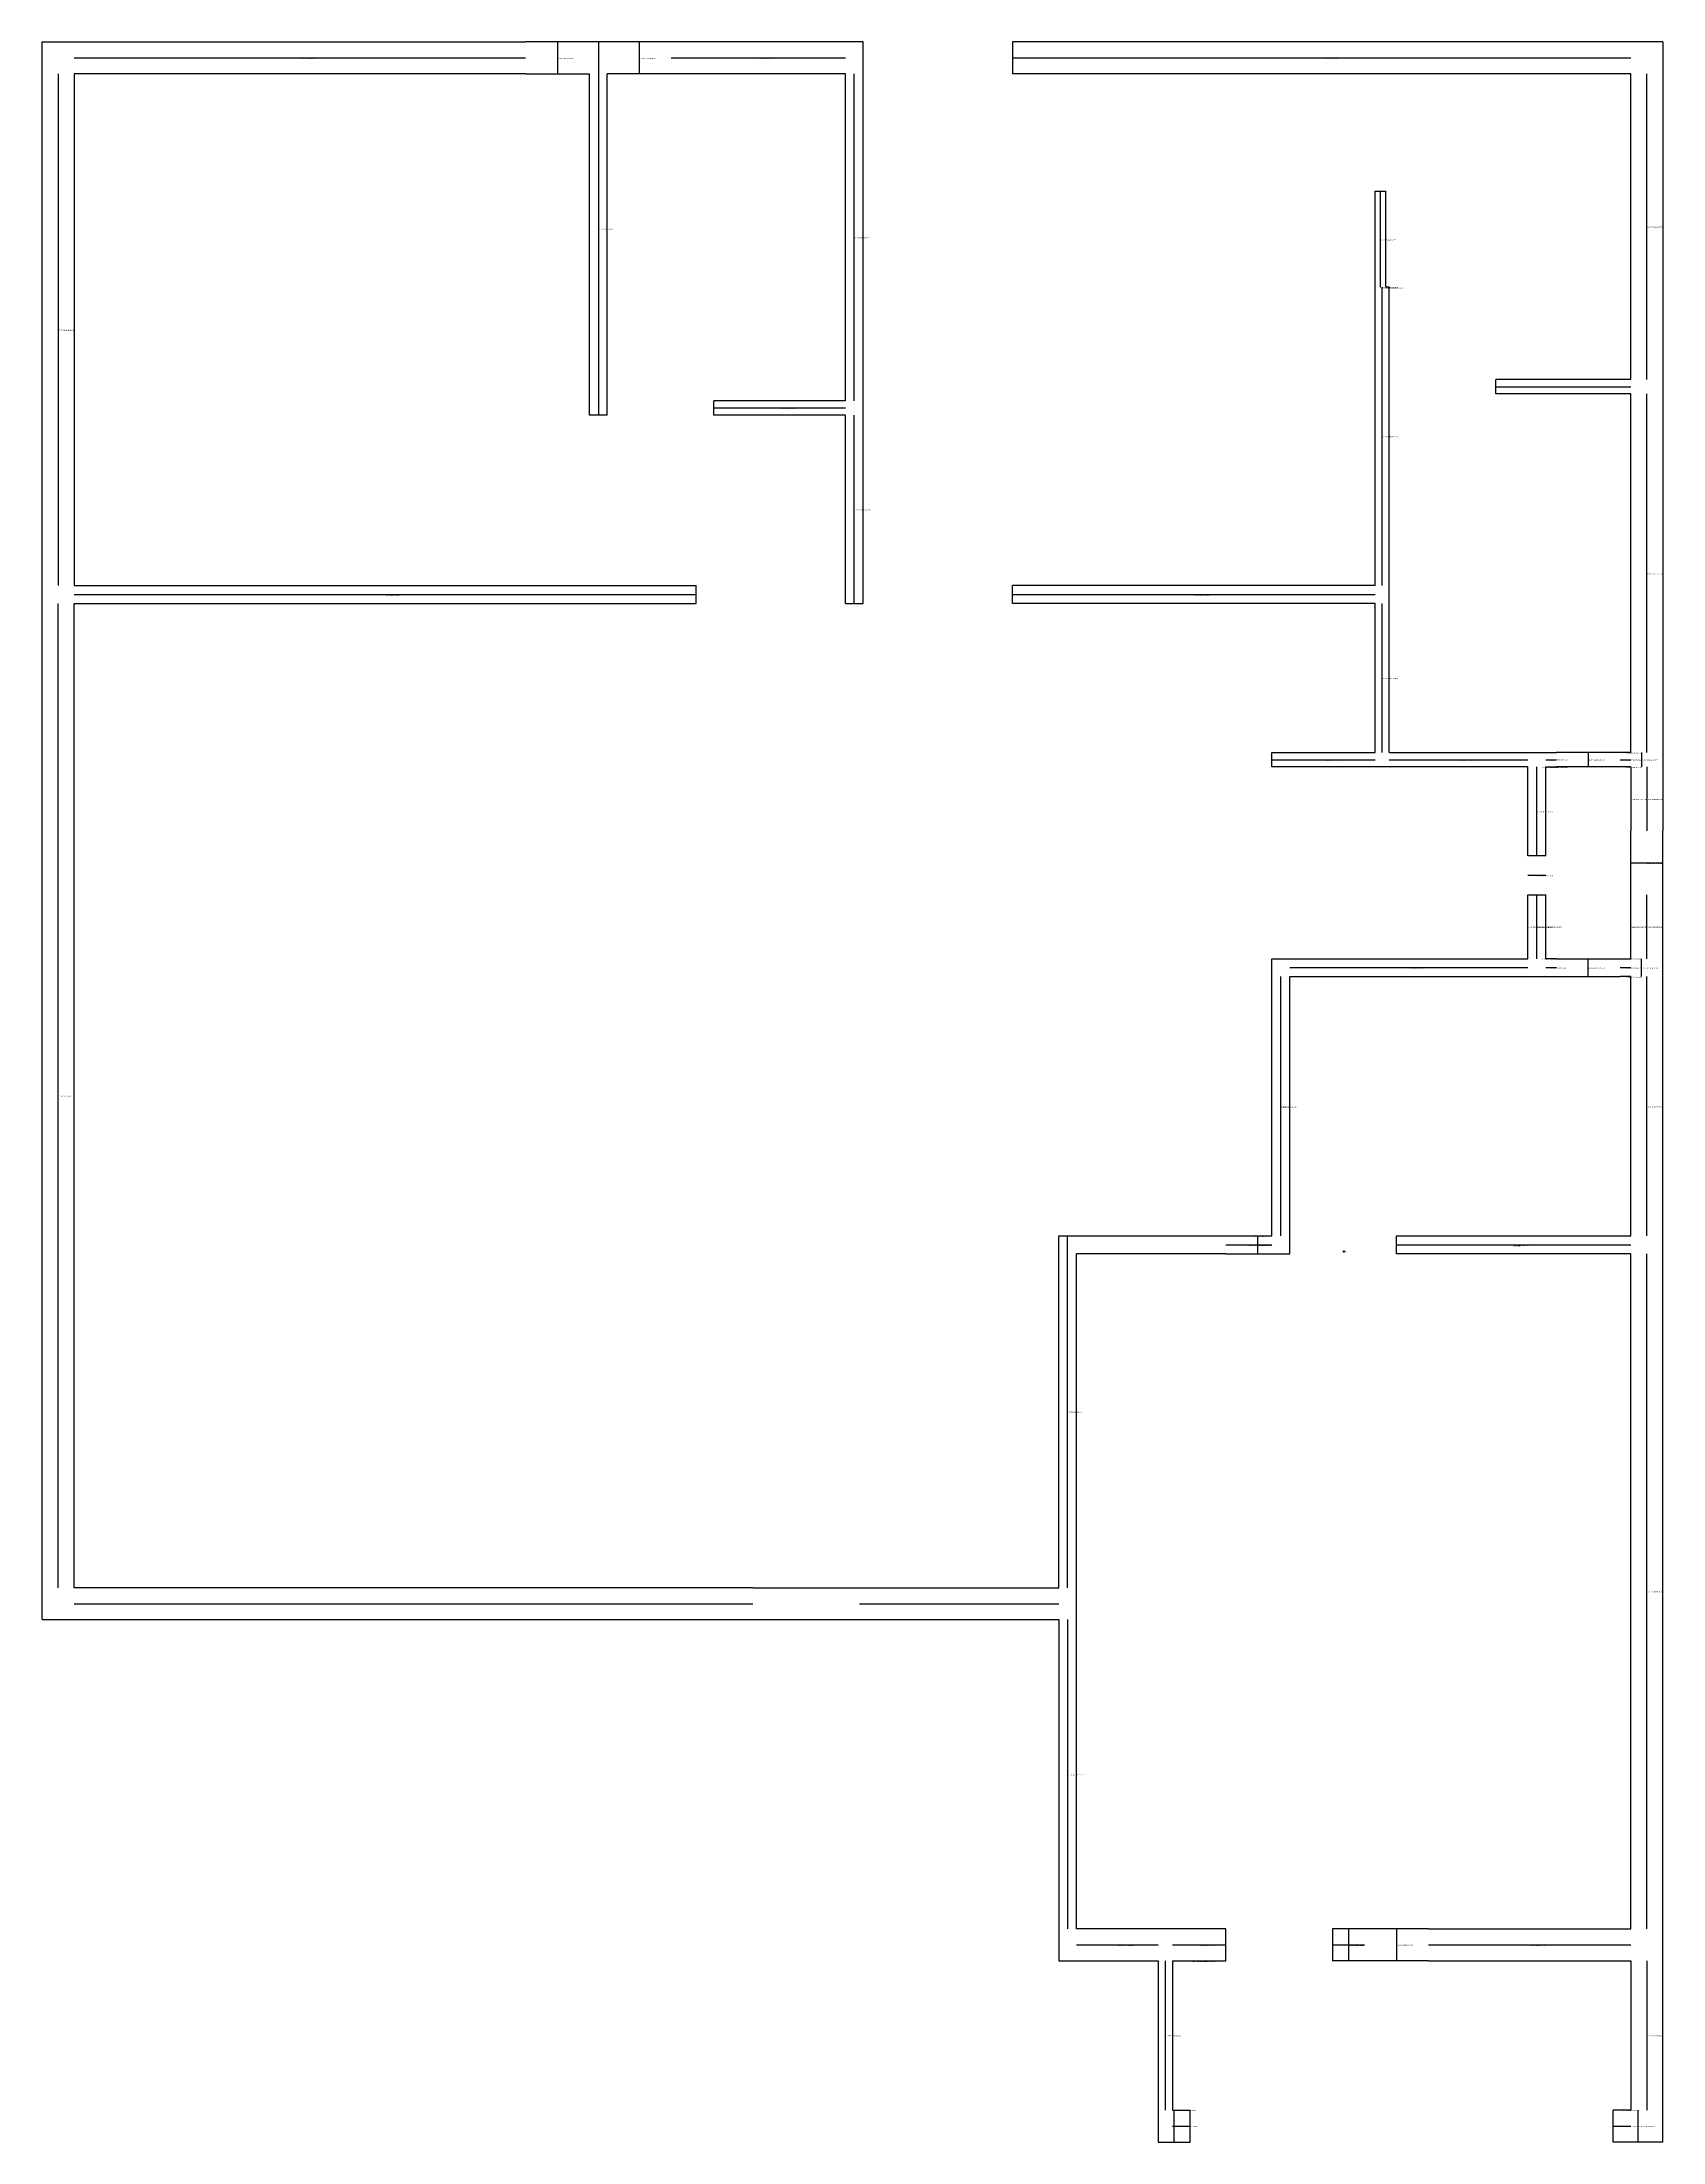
# Model space of a CAD drawing. Header units: metres. Extents: x 328 to 784, y 390 to 981.
import ezdxf

# ---------------------------------------------------------------- set-up
doc = ezdxf.new("R2010")
doc.units = ezdxf.units.M

msp = doc.modelspace()

# ---------------------------------------------------------------- linework, layer by layer
at = {"layer": 'centrelines'}
for p, q in [((337, 976.5), (464, 976.5)), ((473, 981), (473, 972)), ((484.5, 981), (484.5, 876)), ((496, 981), (496, 972)), ((505, 976.5), (554, 976.5)), ((601, 976.5), (775, 976.5)), ((332.5, 972), (332.5, 828)), ((556.5, 880), (556.5, 972)), ((779.5, 886), (779.5, 972)), ((704.5, 912), (704.5, 939)), ((704.5, 912), (704.5, 912)), ((705, 828), (705, 912)), ((705, 912), (705, 912)), ((706.5, 912), (706.5, 912)), ((737, 884), (775, 884)), ((779.5, 781), (779.5, 882)), ((517, 878), (554, 878)), ((556.5, 823), (556.5, 876)), ((332.5, 546), (332.5, 823)), ((337, 825.5), (512, 825.5)), ((601, 825.5), (703, 825.5)), ((705, 781), (705, 823)), ((763, 781), (763, 777)), ((773.5, 781), (773.5, 781)), ((778, 781), (778, 777)), ((674, 779), (703, 779)), ((707, 779), (746, 779)), ((748.5, 752), (748.5, 777)), ((750, 777), (750, 777)), ((751, 779), (754, 779)), ((752.5, 777), (752.5, 777)), ((772, 779), (775, 779)), ((773.5, 777), (773.5, 777)), ((779.5, 777), (779.5, 759)), ((775, 768), (775, 768)), ((746, 746.5), (751, 746.5)), ((775, 750), (784, 750)), ((748.5, 723), (748.5, 741)), ((779.5, 723), (779.5, 741)), ((746, 732), (746, 732)), ((751, 732), (751, 732)), ((775, 732), (775, 732)), ((750, 723), (750, 723)), ((752.5, 723), (752.5, 723)), ((763, 718), (763, 723)), ((773.5, 723), (773.5, 723)), ((778, 718), (778, 723)), ((676.5, 645), (676.5, 718)), ((679, 720.5), (746, 720.5)), ((751, 720.5), (754, 720.5)), ((772, 720.5), (775, 720.5)), ((773.5, 718), (773.5, 718)), ((779.5, 645), (779.5, 718)), ((616.5, 546), (616.5, 645)), ((667.5, 645), (667.5, 645)), ((670, 640), (670, 645)), ((661, 642.5), (674, 642.5)), ((709, 642.5), (775, 642.5)), ((779.5, 450), (779.5, 640)), ((337, 541.5), (528, 541.5)), ((558, 541.5), (614, 541.5)), ((616.5, 537), (616.5, 450)), ((695.5, 450), (695.5, 441)), ((709, 450), (709, 441)), ((619, 445.5), (642, 445.5)), ((646, 445.5), (661, 445.5)), ((691, 445.5), (700, 445.5)), ((718, 445.5), (775, 445.5)), ((644, 441), (644, 399)), ((651.5, 441), (651.5, 441)), ((653.5, 441), (653.5, 441)), ((779.5, 441), (779.5, 399)), ((646.5, 390), (646.5, 399)), ((648.5, 399), (648.5, 399)), ((772.5, 399), (772.5, 399)), ((777, 390), (777, 399)), ((646, 394.5), (651, 394.5)), ((770, 394.5), (775, 394.5))]:
    msp.add_line(p, q, dxfattribs=at)
at = {"layer": 'entity_location'}
msp.add_circle((694.26, 640.6), 0.2, dxfattribs=at)
at = {"layer": 'wall'}
for p, q in [((328, 537), (328, 981)), ((328, 981), (464, 981)), ((482, 981), (464, 981)), ((487, 981), (482, 981)), ((505, 981), (487, 981)), ((559, 981), (505, 981)), ((559, 823), (559, 981)), ((784, 981), (601, 981)), ((601, 981), (601, 972)), ((784, 981), (784, 759)), ((464, 972), (337, 972)), ((337, 972), (337, 828)), ((464, 972), (482, 972)), ((482, 876), (482, 972)), ((505, 972), (487, 972)), ((487, 876), (487, 972)), ((554, 972), (505, 972)), ((554, 880), (554, 972)), ((775, 972), (601, 972)), ((775, 886), (775, 972)), ((703, 912), (703, 939)), ((703, 939), (706, 939)), ((706, 912), (706, 939)), ((703, 828), (703, 912)), ((707, 912), (706, 912)), ((707, 781), (707, 912)), ((737, 882), (737, 886)), ((775, 886), (737, 886)), ((775, 882), (737, 882)), ((775, 781), (775, 882)), ((487, 876), (482, 876)), ((517, 876), (517, 880)), ((554, 880), (517, 880)), ((554, 876), (517, 876)), ((554, 823), (554, 876)), ((337, 828), (512, 828)), ((512, 823), (512, 828)), ((601, 823), (601, 828)), ((703, 828), (601, 828)), ((337, 546), (337, 823)), ((337, 823), (512, 823)), ((554, 823), (559, 823)), ((703, 823), (601, 823)), ((703, 781), (703, 823)), ((674, 777), (674, 781)), ((674, 781), (703, 781)), ((707, 781), (754, 781)), ((772, 781), (754, 781)), ((775, 781), (772, 781)), ((746, 777), (674, 777)), ((746, 752), (746, 777)), ((751, 752), (751, 777)), ((751, 777), (754, 777)), ((772, 777), (754, 777)), ((775, 777), (772, 777)), ((775, 777), (775, 759)), ((775, 741), (775, 759)), ((784, 741), (784, 759)), ((751, 752), (746, 752)), ((746, 723), (746, 741)), ((746, 741), (751, 741)), ((751, 723), (751, 741)), ((775, 723), (775, 741)), ((784, 390), (784, 741)), ((674, 645), (674, 723)), ((674, 723), (746, 723)), ((754, 723), (751, 723)), ((754, 723), (772, 723)), ((772, 723), (775, 723)), ((679, 640), (679, 718)), ((679, 718), (754, 718)), ((754, 718), (772, 718)), ((775, 718), (772, 718)), ((775, 645), (775, 718)), ((614, 546), (614, 645)), ((614, 645), (619, 645)), ((619, 645), (661, 645)), ((661, 645), (674, 645)), ((709, 640), (709, 645)), ((709, 645), (775, 645)), ((619, 450), (619, 640)), ((661, 640), (619, 640)), ((661, 640), (679, 640)), ((775, 640), (709, 640)), ((775, 450), (775, 640)), ((528, 546), (337, 546)), ((528, 546), (558, 546)), ((558, 546), (614, 546)), ((328, 537), (528, 537)), ((528, 537), (558, 537)), ((558, 537), (614, 537)), ((614, 537), (614, 441)), ((661, 450), (619, 450)), ((661, 441), (661, 450)), ((700, 450), (691, 450)), ((691, 450), (691, 441)), ((718, 450), (700, 450)), ((718, 450), (775, 450)), ((614, 441), (642, 441)), ((642, 441), (642, 390)), ((646, 441), (661, 441)), ((646, 441), (646, 399)), ((700, 441), (691, 441)), ((718, 441), (700, 441)), ((718, 441), (775, 441)), ((775, 441), (775, 399)), ((646, 399), (651, 399)), ((651, 390), (651, 399)), ((775, 399), (770, 399)), ((770, 390), (770, 399)), ((642, 390), (651, 390)), ((784, 390), (770, 390))]:
    msp.add_line(p, q, dxfattribs=at)

# ---------------------------------------------------------------- texts
at = {"layer": 'centrelines', "char_height": 0.3, "attachment_point": 1}
for s, insert in [('76 407.2429659130917', (400.5, 976.5)), ('75 398.47250006488184', (473, 976.5)), ('74 386.17535445583354', (496, 976.5)), ('73 364.00570724579296', (529.5, 976.5)), ('71 335.89801554623773', (688, 976.5)), ('70 315.295416813574', (484.5, 928.5)), ('63 259.78098241377023', (779.5, 929)), ('69 276.2047090211713', (556.5, 926)), ('65 271.5911528027978', (704.5, 925.5)), ('64 271.5911528027978', (704.5, 912)), ('66 271.61046547662596', (705, 912)), ('67 271.6739166417338', (706.5, 912)), ('77 407.4160342518061', (332.5, 900)), ('57 247.12215467082936', (756, 884)), ('68 275.73627952248347', (535.5, 878)), ('42 187.70556290281192', (705, 870)), ('54 228.57529943806006', (556.5, 849.5)), ('40 164.2485176771884', (779.5, 831.5)), ('62 259.62614940659887', (424.5, 825.5)), ('41 184.89801554623773', (652, 825.5)), ('29 140.8082557356462', (705, 802)), ('39 161.21627539126578', (773.5, 781)), ('27 138.39801554623773', (688.5, 779)), ('28 138.9832202959669', (726.5, 779)), ('31 147.34802872741264', (750, 777)), ('33 149.57778907108138', (752.5, 779)), ('32 148.31181661701223', (752.5, 777)), ('35 152.74062700359195', (763, 779)), ('37 158.73759278071844', (773.5, 779)), ('36 157.74505801026714', (773.5, 777)), ('38 160.05286441595936', (778, 779)), ('23 123.9014477942539', (748.5, 764.5)), ('34 150.82874750477964', (775, 768)), ('30 145.8905852860945', (779.5, 768)), ('20 117.86215345105386', (748.5, 746.5)), ('26 135.96684343690566', (779.5, 750)), ('14 105.02711442898388', (746, 732)), ('10 98.64828363347452', (748.5, 732)), ('15 107.57835061966027', (751, 732)), ('22 121.9534909485229', (775, 732)), ('21 118.5554965228947', (779.5, 732)), ('11 99.48093229790693', (750, 723)), ('12 100.9029695759475', (752.5, 723)), ('19 114.31761739849581', (773.5, 723)), ('6 79.89801554623773', (712.5, 720.5)), ('9 97.99590381481816', (752.5, 720.5)), ('13 103.51682618296579', (763, 720.5)), ('17 111.47782534166772', (773.5, 720.5)), ('16 110.76794433502182', (773.5, 718)), ('18 114.03049405004528', (778, 720.5)), ('72 361.75932432323134', (332.5, 684.5)), ('1 18.295795723681028', (676.5, 681.5)), ('8 85.35405866493409', (779.5, 681.5)), ('4 27.118332894572063', (667.5, 645)), ('2 20.348038850160304', (667.5, 642.5)), ('3 24.25932432323134', (670, 642.5)), ('0 14.86236799508878', (742, 642.5)), ('5 77.75932432323134', (616.5, 595.5)), ('7 85.24280130963923', (779.5, 545)), ('45 193.5545562550548', (432.5, 541.5)), ('24 127.5255365152226', (586, 541.5)), ('25 129.53719042021515', (616.5, 493.5)), ('49 201.97975471941928', (630.5, 445.5)), ('48 197.9165657347408', (653.5, 445.5)), ('43 190.60602234411996', (695.5, 445.5)), ('46 195.10198445376227', (695.5, 445.5)), ('44 191.17113798144297', (709, 445.5)), ('47 196.54110007676667', (746.5, 445.5)), ('51 204.13062488137157', (651.5, 441)), ('50 203.72107087183278', (653.5, 441)), ('52 205.8323392455804', (644, 420)), ('53 217.04129788524583', (779.5, 420)), ('55 245.8972034296337', (648.5, 399)), ('59 253.95496101150158', (772.5, 399)), ('56 246.27722580824963', (646.5, 394.5)), ('58 249.87508057623987', (648.5, 394.5)), ('61 257.4933721555825', (772.5, 394.5)), ('60 255.37724703552624', (777, 394.5))]:
    msp.add_mtext(s, dxfattribs=dict(at, insert=insert))
at = {"layer": 'chosen_line', "color": 3, "char_height": 0.5, "attachment_point": 1}
for insert in [(676.5, 681.5), (742, 642.5)]:
    msp.add_mtext('chosen', dxfattribs=dict(at, insert=insert))
at = {"layer": 'debug', "insert": (694.26, 640.6), "char_height": 0.2, "attachment_point": 1}
msp.add_mtext('694, 640', dxfattribs=at)

doc.saveas('drawing.dxf')
